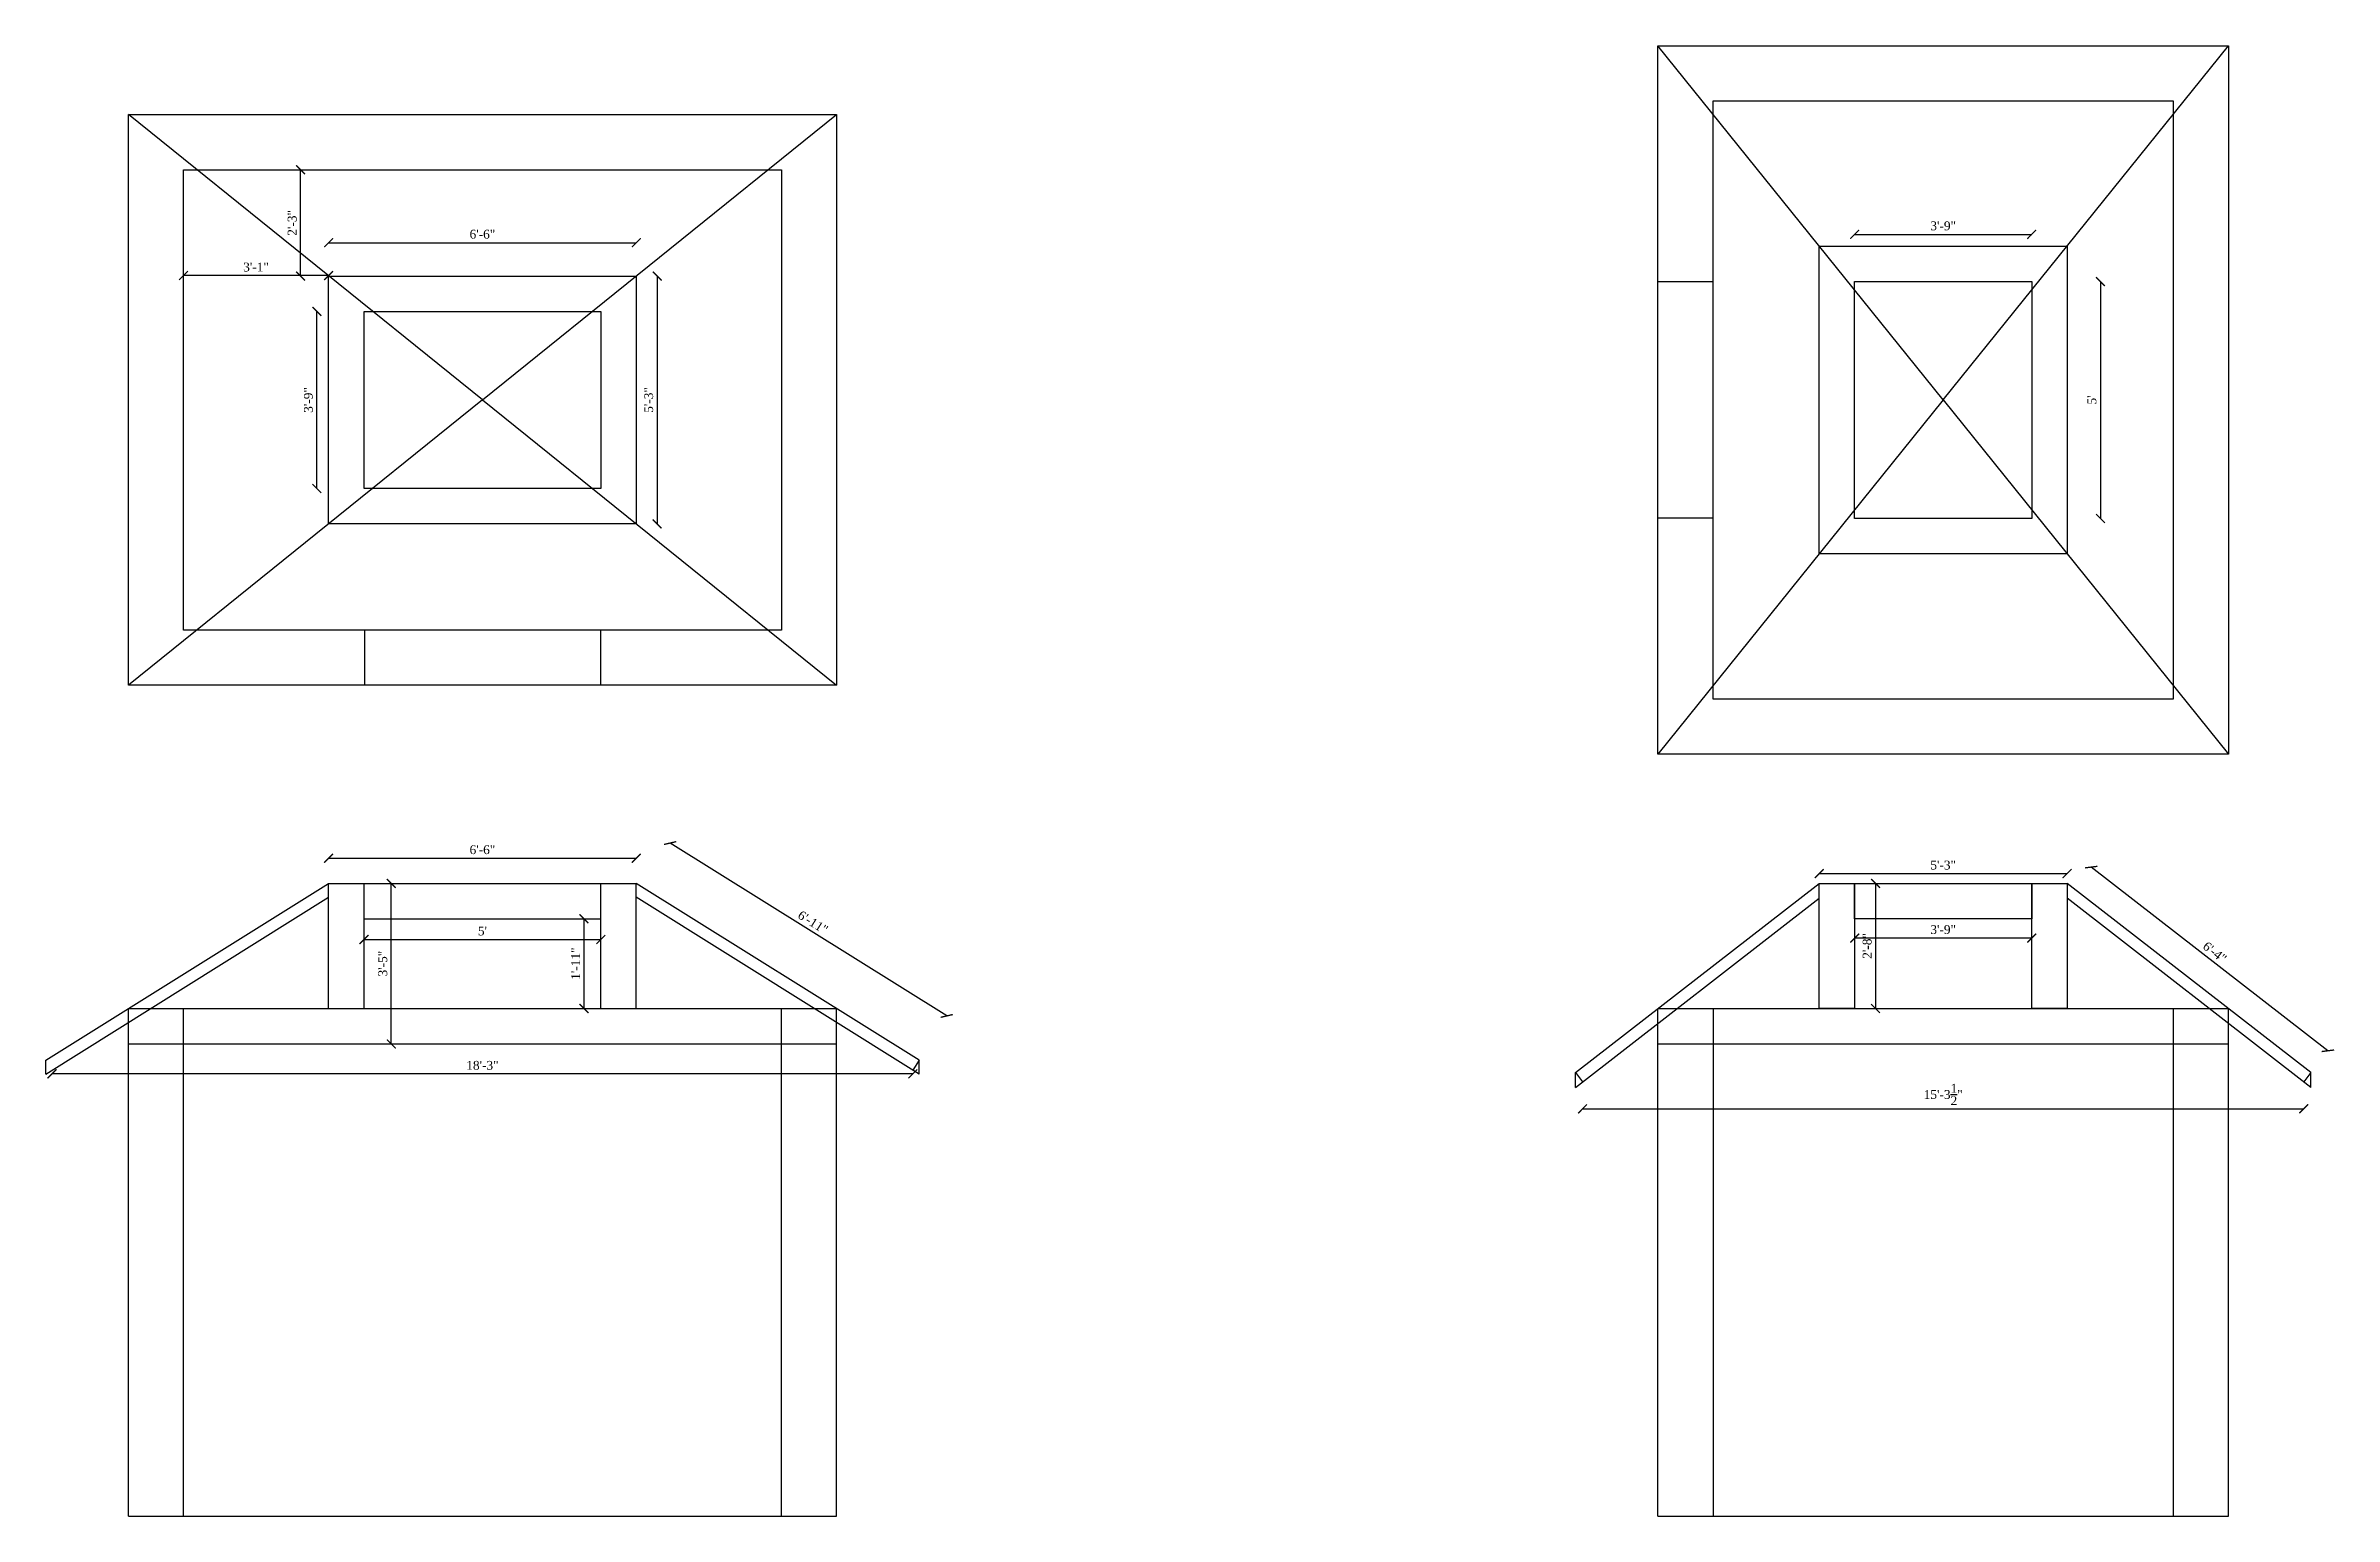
# Model space of a CAD drawing. Header units: inches. Extents: x 58262 to 68316, y -6134 to -3260.
# Drawn here: x 65824 to 66405, y -6133 to -5760 of the extents above; entities that cross this region are included whole.
import ezdxf

# ---------------------------------------------------------------- set-up
doc = ezdxf.new("R2010")
doc.units = ezdxf.units.IN
doc.header["$MEASUREMENT"] = 0
doc.layers.add('ELEVATION', color=6, linetype='Continuous', lineweight=30)
doc.styles.get("Standard").update_dxf_attribs({"font": 'times.ttf'})
doc.dimstyles.get("Standard").update_dxf_attribs({"dimtxt": 2.25, "dimasz": 2.25, "dimexe": 0.18, "dimexo": 0.0625, "dimgap": 1, "dimtad": 1, "dimdec": 1, "dimzin": 0, "dimdsep": 46, "dimlunit": 4, "dimtxsty": 'Standard', "dimblk": 'ARCHTICK', "dimcen": 0.09, "dimse1": 1, "dimse2": 1, "dimadec": 0, "dimazin": 0, "dimtfac": 1, "dimtdec": 1, "dimtofl": 0, "dimtmove": 0, "dimatfit": 3, "dimldrblk": 'ARCHTICK', "dimfxl": 1, "dimtolj": 1, "dimtzin": 0, "dimarcsym": 0})

msp = doc.modelspace()

# ---------------------------------------------------------------- blocks, each defined once
blk = doc.blocks.new('_ArchTick')
at = {"color": 0, "linetype": 'ByBlock', "const_width": 0.15}
blk.add_lwpolyline([(-0.5, -0.5), (0.5, 0.5)], dxfattribs=at)
blk = doc.blocks.new('*D960')
at = {"layer": 'Defpoints', "color": 0, "transparency": 16777216}
for p in [(65973.69, -5809.6), (65895.48, -5827.07), (65973.69, -5827.07)]:
    blk.add_point(p, dxfattribs=at)
at = {"layer": 'ELEVATION', "color": 0, "lineweight": -2, "transparency": 16777216}
blk.add_line((65895.48, -5809.6), (65973.69, -5809.6), dxfattribs=at)
at = {"layer": 'ELEVATION', "color": 0, "lineweight": -2, "transparency": 16777216, "xscale": 2.25, "yscale": 2.25, "zscale": 2.25, "rotation": 180}
blk.add_blockref('_ArchTick', (65895.48, -5809.6), dxfattribs=at)
at = {"layer": 'ELEVATION', "color": 0, "lineweight": -2, "transparency": 16777216, "xscale": 2.25, "yscale": 2.25, "zscale": 2.25}
blk.add_blockref('_ArchTick', (65973.69, -5809.6), dxfattribs=at)
at = {"layer": 'ELEVATION', "color": 0, "transparency": 16777216, "insert": (65934.58, -5807.46), "char_height": 2.25, "attachment_point": 5}
blk.add_mtext('\\A1;6\'-6"', dxfattribs=at)
blk = doc.blocks.new('*D962')
at = {"layer": 'Defpoints', "color": 0, "transparency": 16777216}
for p in [(65892.5, -5827.07), (65904.48, -5827.07), (65904.48, -5872.07)]:
    blk.add_point(p, dxfattribs=at)
at = {"layer": 'ELEVATION', "color": 0, "lineweight": -2, "transparency": 16777216}
blk.add_line((65892.5, -5872.07), (65892.5, -5827.07), dxfattribs=at)
at = {"layer": 'ELEVATION', "color": 0, "lineweight": -2, "transparency": 16777216, "xscale": 2.25, "yscale": 2.25, "zscale": 2.25}
for p, rotation in [((65892.5, -5827.07), 90), ((65892.5, -5872.07), 270)]:
    blk.add_blockref('_ArchTick', p, dxfattribs=dict(at, rotation=rotation))
at = {"layer": 'ELEVATION', "color": 0, "transparency": 16777216, "insert": (65890.36, -5849.57), "char_height": 2.25, "attachment_point": 5, "rotation": 90}
blk.add_mtext('\\A1;3\'-9"', dxfattribs=at)
blk = doc.blocks.new('*D969')
at = {"layer": 'Defpoints', "color": 0, "transparency": 16777216}
for p in [(65895.48, -5972.39), (65911.4, -5972.39), (65895.48, -6013.2)]:
    blk.add_point(p, dxfattribs=at)
at = {"layer": 'ELEVATION', "color": 0, "lineweight": -2, "transparency": 16777216}
blk.add_line((65911.4, -6013.2), (65911.4, -5972.39), dxfattribs=at)
at = {"layer": 'ELEVATION', "color": 0, "lineweight": -2, "transparency": 16777216, "xscale": 2.25, "yscale": 2.25, "zscale": 2.25}
for p, rotation in [((65911.4, -5972.39), 90), ((65911.4, -6013.2), 270)]:
    blk.add_blockref('_ArchTick', p, dxfattribs=dict(at, rotation=rotation))
at = {"layer": 'ELEVATION', "color": 0, "transparency": 16777216, "insert": (65909.26, -5992.79), "char_height": 2.25, "attachment_point": 5, "rotation": 90}
blk.add_mtext('\\A1;3\'-5"', dxfattribs=at)
blk = doc.blocks.new('*D963')
at = {"layer": 'Defpoints', "color": 0, "transparency": 16777216}
for p in [(65904.48, -5981.39), (65964.69, -5981.39), (65964.69, -5986.66)]:
    blk.add_point(p, dxfattribs=at)
at = {"layer": 'ELEVATION', "color": 0, "lineweight": -2, "transparency": 16777216}
blk.add_line((65904.48, -5986.66), (65964.69, -5986.66), dxfattribs=at)
at = {"layer": 'ELEVATION', "color": 0, "lineweight": -2, "transparency": 16777216, "xscale": 2.25, "yscale": 2.25, "zscale": 2.25, "rotation": 180}
blk.add_blockref('_ArchTick', (65904.48, -5986.66), dxfattribs=at)
at = {"layer": 'ELEVATION', "color": 0, "lineweight": -2, "transparency": 16777216, "xscale": 2.25, "yscale": 2.25, "zscale": 2.25}
blk.add_blockref('_ArchTick', (65964.69, -5986.66), dxfattribs=at)
at = {"layer": 'ELEVATION', "color": 0, "transparency": 16777216, "insert": (65934.58, -5984.51), "char_height": 2.25, "attachment_point": 5}
blk.add_mtext("\\A1;5'", dxfattribs=at)
blk = doc.blocks.new('*D966')
at = {"layer": 'Defpoints', "color": 0, "transparency": 16777216}
for p in [(65973.69, -5818.07), (65973.69, -5881.07), (65979, -5881.07)]:
    blk.add_point(p, dxfattribs=at)
at = {"layer": 'ELEVATION', "color": 0, "lineweight": -2, "transparency": 16777216}
blk.add_line((65979, -5818.07), (65979, -5881.07), dxfattribs=at)
at = {"layer": 'ELEVATION', "color": 0, "lineweight": -2, "transparency": 16777216, "xscale": 2.25, "yscale": 2.25, "zscale": 2.25}
for p, rotation in [((65979, -5818.07), 90), ((65979, -5881.07), 270)]:
    blk.add_blockref('_ArchTick', p, dxfattribs=dict(at, rotation=rotation))
at = {"layer": 'ELEVATION', "color": 0, "transparency": 16777216, "insert": (65976.85, -5849.57), "char_height": 2.25, "attachment_point": 5, "rotation": 90}
blk.add_mtext('\\A1;5\'-3"', dxfattribs=at)
blk = doc.blocks.new('*D967')
at = {"layer": 'Defpoints', "color": 0, "transparency": 16777216}
for p in [(65888.36, -5791.07), (65895.48, -5791.07), (65895.48, -5818.07)]:
    blk.add_point(p, dxfattribs=at)
at = {"layer": 'ELEVATION', "color": 0, "lineweight": -2, "transparency": 16777216}
blk.add_line((65888.36, -5818.07), (65888.36, -5791.07), dxfattribs=at)
at = {"layer": 'ELEVATION', "color": 0, "lineweight": -2, "transparency": 16777216, "xscale": 2.25, "yscale": 2.25, "zscale": 2.25}
for p, rotation in [((65888.36, -5791.07), 90), ((65888.36, -5818.07), 270)]:
    blk.add_blockref('_ArchTick', p, dxfattribs=dict(at, rotation=rotation))
at = {"layer": 'ELEVATION', "color": 0, "transparency": 16777216, "insert": (65886.22, -5804.57), "char_height": 2.25, "attachment_point": 5, "rotation": 90}
blk.add_mtext('\\A1;2\'-3"', dxfattribs=at)
blk = doc.blocks.new('*D968')
at = {"layer": 'Defpoints', "color": 0, "transparency": 16777216}
for p in [(65858.58, -5817.96), (65858.58, -5818.07), (65895.48, -5818.07)]:
    blk.add_point(p, dxfattribs=at)
at = {"layer": 'ELEVATION', "color": 0, "lineweight": -2, "transparency": 16777216}
blk.add_line((65895.48, -5817.96), (65858.58, -5817.96), dxfattribs=at)
at = {"layer": 'ELEVATION', "color": 0, "lineweight": -2, "transparency": 16777216, "xscale": 2.25, "yscale": 2.25, "zscale": 2.25, "rotation": 180}
blk.add_blockref('_ArchTick', (65858.58, -5817.96), dxfattribs=at)
at = {"layer": 'ELEVATION', "color": 0, "lineweight": -2, "transparency": 16777216, "xscale": 2.25, "yscale": 2.25, "zscale": 2.25}
blk.add_blockref('_ArchTick', (65895.48, -5817.96), dxfattribs=at)
at = {"layer": 'ELEVATION', "color": 0, "transparency": 16777216, "insert": (65877.03, -5815.81), "char_height": 2.25, "attachment_point": 5}
blk.add_mtext('\\A1;3\'-1"', dxfattribs=at)
blk = doc.blocks.new('*D972')
at = {"layer": 'Defpoints', "color": 0, "transparency": 16777216}
for p in [(65982.3, -5962.15), (65973.69, -5975.93), (66043.99, -6019.86)]:
    blk.add_point(p, dxfattribs=at)
at = {"layer": 'ELEVATION', "color": 0, "lineweight": -2, "transparency": 16777216}
blk.add_line((66052.6, -6006.08), (65982.3, -5962.15), dxfattribs=at)
at = {"layer": 'ELEVATION', "color": 0, "lineweight": -2, "transparency": 16777216, "xscale": 2.25, "yscale": 2.25, "zscale": 2.25}
for p, rotation in [((65982.3, -5962.15), 148.0000000000057), ((66052.6, -6006.08), 328.0000000000057)]:
    blk.add_blockref('_ArchTick', p, dxfattribs=dict(at, rotation=rotation))
at = {"layer": 'ELEVATION', "color": 0, "transparency": 16777216, "insert": (66018.59, -5982.3), "char_height": 2.25, "attachment_point": 5, "rotation": 328}
blk.add_mtext('\\A1;6\'-11"', dxfattribs=at)
blk = doc.blocks.new('*D970')
at = {"layer": 'Defpoints', "color": 0, "transparency": 16777216}
for p in [(65825.17, -6019.86), (66043.99, -6019.86), (65825.17, -6020.79)]:
    blk.add_point(p, dxfattribs=at)
at = {"layer": 'ELEVATION', "color": 0, "lineweight": -2, "transparency": 16777216}
blk.add_line((66043.99, -6020.79), (65825.17, -6020.79), dxfattribs=at)
at = {"layer": 'ELEVATION', "color": 0, "lineweight": -2, "transparency": 16777216, "xscale": 2.25, "yscale": 2.25, "zscale": 2.25, "rotation": 180}
blk.add_blockref('_ArchTick', (65825.17, -6020.79), dxfattribs=at)
at = {"layer": 'ELEVATION', "color": 0, "lineweight": -2, "transparency": 16777216, "xscale": 2.25, "yscale": 2.25, "zscale": 2.25}
blk.add_blockref('_ArchTick', (66043.99, -6020.79), dxfattribs=at)
at = {"layer": 'ELEVATION', "color": 0, "transparency": 16777216, "insert": (65934.58, -6018.65), "char_height": 2.25, "attachment_point": 5}
blk.add_mtext('\\A1;18\'-3"', dxfattribs=at)
blk = doc.blocks.new('*D971')
at = {"layer": 'Defpoints', "color": 0, "transparency": 16777216}
for p in [(65964.69, -5981.39), (65960.39, -6004.2), (65964.69, -6004.2)]:
    blk.add_point(p, dxfattribs=at)
at = {"layer": 'ELEVATION', "color": 0, "lineweight": -2, "transparency": 16777216}
blk.add_line((65960.39, -5981.39), (65960.39, -6004.2), dxfattribs=at)
at = {"layer": 'ELEVATION', "color": 0, "lineweight": -2, "transparency": 16777216, "xscale": 2.25, "yscale": 2.25, "zscale": 2.25}
for p, rotation in [((65960.39, -5981.39), 90), ((65960.39, -6004.2), 270)]:
    blk.add_blockref('_ArchTick', p, dxfattribs=dict(at, rotation=rotation))
at = {"layer": 'ELEVATION', "color": 0, "transparency": 16777216, "insert": (65958.27, -5992.79), "char_height": 2.25, "attachment_point": 5, "rotation": 90}
blk.add_mtext('\\A1;1\'-11"', dxfattribs=at)
blk = doc.blocks.new('*D977')
at = {"layer": 'Defpoints', "color": 0, "transparency": 16777216}
for p in [(65973.69, -5965.99), (65895.48, -5972.39), (65973.69, -5972.39)]:
    blk.add_point(p, dxfattribs=at)
at = {"layer": 'ELEVATION', "color": 0, "lineweight": -2, "transparency": 16777216}
blk.add_line((65895.48, -5965.99), (65973.69, -5965.99), dxfattribs=at)
at = {"layer": 'ELEVATION', "color": 0, "lineweight": -2, "transparency": 16777216, "xscale": 2.25, "yscale": 2.25, "zscale": 2.25, "rotation": 180}
blk.add_blockref('_ArchTick', (65895.48, -5965.99), dxfattribs=at)
at = {"layer": 'ELEVATION', "color": 0, "lineweight": -2, "transparency": 16777216, "xscale": 2.25, "yscale": 2.25, "zscale": 2.25}
blk.add_blockref('_ArchTick', (65973.69, -5965.99), dxfattribs=at)
at = {"layer": 'ELEVATION', "color": 0, "transparency": 16777216, "insert": (65934.58, -5963.85), "char_height": 2.25, "attachment_point": 5}
blk.add_mtext('\\A1;6\'-6"', dxfattribs=at)
blk = doc.blocks.new('*D964')
at = {"layer": 'Defpoints', "color": 0, "transparency": 16777216}
for p in [(66328.39, -5819.47), (66328.39, -5879.67), (66345.86, -5879.67)]:
    blk.add_point(p, dxfattribs=at)
at = {"layer": 'ELEVATION', "color": 0, "lineweight": -2, "transparency": 16777216}
blk.add_line((66345.86, -5819.47), (66345.86, -5879.67), dxfattribs=at)
at = {"layer": 'ELEVATION', "color": 0, "lineweight": -2, "transparency": 16777216, "xscale": 2.25, "yscale": 2.25, "zscale": 2.25}
for p, rotation in [((66345.86, -5819.47), 90), ((66345.86, -5879.67), 270)]:
    blk.add_blockref('_ArchTick', p, dxfattribs=dict(at, rotation=rotation))
at = {"layer": 'ELEVATION', "color": 0, "transparency": 16777216, "insert": (66343.71, -5849.57), "char_height": 2.25, "attachment_point": 5, "rotation": 90}
blk.add_mtext("\\A1;5'", dxfattribs=at)
blk = doc.blocks.new('*D965')
at = {"layer": 'Defpoints', "color": 0, "transparency": 16777216}
for p in [(66328.39, -5807.49), (66283.39, -5819.47), (66328.39, -5819.47)]:
    blk.add_point(p, dxfattribs=at)
at = {"layer": 'ELEVATION', "color": 0, "lineweight": -2, "transparency": 16777216}
blk.add_line((66283.39, -5807.49), (66328.39, -5807.49), dxfattribs=at)
at = {"layer": 'ELEVATION', "color": 0, "lineweight": -2, "transparency": 16777216, "xscale": 2.25, "yscale": 2.25, "zscale": 2.25, "rotation": 180}
blk.add_blockref('_ArchTick', (66283.39, -5807.49), dxfattribs=at)
at = {"layer": 'ELEVATION', "color": 0, "lineweight": -2, "transparency": 16777216, "xscale": 2.25, "yscale": 2.25, "zscale": 2.25}
blk.add_blockref('_ArchTick', (66328.39, -5807.49), dxfattribs=at)
at = {"layer": 'ELEVATION', "color": 0, "transparency": 16777216, "insert": (66305.89, -5805.34), "char_height": 2.25, "attachment_point": 5}
blk.add_mtext('\\A1;3\'-9"', dxfattribs=at)
blk = doc.blocks.new('*D973')
at = {"layer": 'Defpoints', "color": 0, "transparency": 16777216}
for p in [(66343.53, -5968.26), (66337.39, -5976.19), (66397.55, -6022.86)]:
    blk.add_point(p, dxfattribs=at)
at = {"layer": 'ELEVATION', "color": 0, "lineweight": -2, "transparency": 16777216}
blk.add_line((66403.7, -6014.93), (66343.53, -5968.26), dxfattribs=at)
at = {"layer": 'ELEVATION', "color": 0, "lineweight": -2, "transparency": 16777216, "xscale": 2.25, "yscale": 2.25, "zscale": 2.25}
for p, rotation in [((66343.53, -5968.26), 142.199271178897), ((66403.7, -6014.93), 322.199271178897)]:
    blk.add_blockref('_ArchTick', p, dxfattribs=dict(at, rotation=rotation))
at = {"layer": 'ELEVATION', "color": 0, "transparency": 16777216, "insert": (66374.93, -5989.9), "char_height": 2.25, "attachment_point": 5, "rotation": 322.19927}
blk.add_mtext('\\A1;6\'-4"', dxfattribs=at)
blk = doc.blocks.new('*D974')
at = {"layer": 'Defpoints', "color": 0, "transparency": 16777216}
for p in [(66283.39, -5981.39), (66328.39, -5981.39), (66283.39, -5986.3)]:
    blk.add_point(p, dxfattribs=at)
at = {"layer": 'ELEVATION', "color": 0, "lineweight": -2, "transparency": 16777216}
blk.add_line((66328.39, -5986.3), (66283.39, -5986.3), dxfattribs=at)
at = {"layer": 'ELEVATION', "color": 0, "lineweight": -2, "transparency": 16777216, "xscale": 2.25, "yscale": 2.25, "zscale": 2.25, "rotation": 180}
blk.add_blockref('_ArchTick', (66283.39, -5986.3), dxfattribs=at)
at = {"layer": 'ELEVATION', "color": 0, "lineweight": -2, "transparency": 16777216, "xscale": 2.25, "yscale": 2.25, "zscale": 2.25}
blk.add_blockref('_ArchTick', (66328.39, -5986.3), dxfattribs=at)
at = {"layer": 'ELEVATION', "color": 0, "transparency": 16777216, "insert": (66305.89, -5984.15), "char_height": 2.25, "attachment_point": 5}
blk.add_mtext('\\A1;3\'-9"', dxfattribs=at)
blk = doc.blocks.new('*D975')
at = {"layer": 'Defpoints', "color": 0, "transparency": 16777216}
for p in [(66283.39, -5972.39), (66283.39, -6004.2), (66288.71, -6004.2)]:
    blk.add_point(p, dxfattribs=at)
at = {"layer": 'ELEVATION', "color": 0, "lineweight": -2, "transparency": 16777216}
blk.add_line((66288.71, -5972.39), (66288.71, -6004.2), dxfattribs=at)
at = {"layer": 'ELEVATION', "color": 0, "lineweight": -2, "transparency": 16777216, "xscale": 2.25, "yscale": 2.25, "zscale": 2.25}
for p, rotation in [((66288.71, -5972.39), 90), ((66288.71, -6004.2), 270)]:
    blk.add_blockref('_ArchTick', p, dxfattribs=dict(at, rotation=rotation))
at = {"layer": 'ELEVATION', "color": 0, "transparency": 16777216, "insert": (66286.57, -5988.29), "char_height": 2.25, "attachment_point": 5, "rotation": 90}
blk.add_mtext('\\A1;2\'-8"', dxfattribs=at)
blk = doc.blocks.new('*D976')
at = {"layer": 'Defpoints', "color": 0, "transparency": 16777216}
for p in [(66214.23, -6022.86), (66397.55, -6022.86), (66397.55, -6029.68)]:
    blk.add_point(p, dxfattribs=at)
at = {"layer": 'ELEVATION', "color": 0, "lineweight": -2, "transparency": 16777216}
blk.add_line((66214.23, -6029.68), (66397.55, -6029.68), dxfattribs=at)
at = {"layer": 'ELEVATION', "color": 0, "lineweight": -2, "transparency": 16777216, "xscale": 2.25, "yscale": 2.25, "zscale": 2.25, "rotation": 180}
blk.add_blockref('_ArchTick', (66214.23, -6029.68), dxfattribs=at)
at = {"layer": 'ELEVATION', "color": 0, "lineweight": -2, "transparency": 16777216, "xscale": 2.25, "yscale": 2.25, "zscale": 2.25}
blk.add_blockref('_ArchTick', (66397.55, -6029.68), dxfattribs=at)
at = {"layer": 'ELEVATION', "color": 0, "transparency": 16777216, "insert": (66305.89, -6026.04), "char_height": 2.25, "attachment_point": 5}
blk.add_mtext('\\A1;15\'-3{\\H1x;\\S1/2;}"', dxfattribs=at)
blk = doc.blocks.new('*D961')
at = {"layer": 'Defpoints', "color": 0, "transparency": 16777216}
for p in [(66274.39, -5972.39), (66337.39, -5969.91), (66337.39, -5972.39)]:
    blk.add_point(p, dxfattribs=at)
at = {"layer": 'ELEVATION', "color": 0, "lineweight": -2, "transparency": 16777216}
blk.add_line((66274.39, -5969.91), (66337.39, -5969.91), dxfattribs=at)
at = {"layer": 'ELEVATION', "color": 0, "lineweight": -2, "transparency": 16777216, "xscale": 2.25, "yscale": 2.25, "zscale": 2.25, "rotation": 180}
blk.add_blockref('_ArchTick', (66274.39, -5969.91), dxfattribs=at)
at = {"layer": 'ELEVATION', "color": 0, "lineweight": -2, "transparency": 16777216, "xscale": 2.25, "yscale": 2.25, "zscale": 2.25}
blk.add_blockref('_ArchTick', (66337.39, -5969.91), dxfattribs=at)
at = {"layer": 'ELEVATION', "color": 0, "transparency": 16777216, "insert": (66305.89, -5967.76), "char_height": 2.25, "attachment_point": 5}
blk.add_mtext('\\A1;5\'-3"', dxfattribs=at)

# ---------------------------------------------------------------- dimensions: what is measured, and where the dimension line sits
at = {"layer": 'ELEVATION'}
for base, p1, p2, angle, picture, middle in [((65888.36, -5791.07), (65895.48, -5818.07), (65895.48, -5791.07), 90, '*D967', (65886.22, -5804.57)), ((65979, -5881.07), (65973.69, -5818.07), (65973.69, -5881.07), 90, '*D966', (65976.85, -5849.57)), ((66345.86, -5879.67), (66328.39, -5819.47), (66328.39, -5879.67), 270, '*D964', (66343.71, -5849.57)), ((65892.5, -5827.07), (65904.48, -5872.07), (65904.48, -5827.07), 90, '*D962', (65890.36, -5849.57)), ((65911.4, -5972.39), (65895.48, -6013.2), (65895.48, -5972.39), 90, '*D969', (65909.26, -5992.79)), ((66288.71, -6004.2), (66283.39, -5972.39), (66283.39, -6004.2), 90, '*D975', (66286.57, -5988.29)), ((65960.39, -6004.2), (65964.69, -5981.39), (65964.69, -6004.2), 90, '*D971', (65958.27, -5992.79))]:
    dim = msp.add_linear_dim(base=base, p1=p1, p2=p2, angle=angle, dimstyle='Standard', dxfattribs=at)
    dim.commit()
    dim.dimension.update_dxf_attribs({"geometry": picture, "text_midpoint": middle})
for base, p1, p2, picture, middle in [((66328.39, -5807.49), (66283.39, -5819.47), (66328.39, -5819.47), '*D965', (66305.89, -5805.34)), ((65973.69, -5809.6), (65895.48, -5827.07), (65973.69, -5827.07), '*D960', (65934.58, -5807.46)), ((65858.58, -5817.96), (65895.48, -5818.07), (65858.58, -5818.07), '*D968', (65877.03, -5815.81)), ((65973.69, -5965.99), (65895.48, -5972.39), (65973.69, -5972.39), '*D977', (65934.58, -5963.85)), ((66337.39, -5969.91), (66274.39, -5972.39), (66337.39, -5972.39), '*D961', (66305.89, -5967.76)), ((65964.69, -5986.66), (65904.48, -5981.39), (65964.69, -5981.39), '*D963', (65934.58, -5984.51)), ((66283.39, -5986.3), (66328.39, -5981.39), (66283.39, -5981.39), '*D974', (66305.89, -5984.15)), ((65825.17, -6020.79), (66043.99, -6019.86), (65825.17, -6019.86), '*D970', (65934.58, -6018.65)), ((66397.55, -6029.68), (66214.23, -6022.86), (66397.55, -6022.86), '*D976', (66305.89, -6026.04))]:
    dim = msp.add_linear_dim(base=base, p1=p1, p2=p2, dimstyle='Standard', dxfattribs=at)
    dim.commit()
    dim.dimension.update_dxf_attribs({"geometry": picture, "text_midpoint": middle})
for p1, p2, distance, picture, middle in [((66043.99, -6019.86), (65973.69, -5975.93), -16.25, '*D972', (66018.59, -5982.3)), ((66397.55, -6022.86), (66337.39, -5976.19), -10.03, '*D973', (66374.93, -5989.9))]:
    dim = msp.add_aligned_dim(p1=p1, p2=p2, distance=distance, dimstyle='Standard', dxfattribs=at)
    dim.commit()
    dim.dimension.update_dxf_attribs({"geometry": picture, "text_midpoint": middle})

# ---------------------------------------------------------------- linework, layer by layer
at = {"layer": 'ELEVATION'}
for p, q in [((66305.89, -5849.57), (66233.39, -5759.57)), ((66305.89, -5849.57), (66378.39, -5759.57)), ((65934.58, -5849.57), (65844.58, -5777.07)), ((65934.58, -5849.57), (66024.58, -5777.07)), ((66274.39, -5888.67), (66274.39, -5810.47)), ((66274.39, -5810.47), (66337.39, -5810.47)), ((66337.39, -5810.47), (66337.39, -5888.67)), ((65895.48, -5881.07), (65895.48, -5818.07)), ((65895.48, -5818.07), (65973.69, -5818.07)), ((65973.69, -5818.07), (65973.69, -5881.07)), ((66247.39, -5819.57), (66233.39, -5819.57)), ((66283.39, -5879.67), (66283.39, -5819.47)), ((66283.39, -5819.47), (66328.39, -5819.47)), ((66328.39, -5819.47), (66328.39, -5879.67)), ((65904.48, -5872.07), (65904.48, -5827.07)), ((65904.48, -5827.07), (65964.69, -5827.07)), ((65964.69, -5827.07), (65964.69, -5872.07)), ((65934.58, -5849.57), (65844.58, -5922.07)), ((65934.58, -5849.57), (66024.58, -5922.07)), ((66305.89, -5849.57), (66233.39, -5939.57)), ((66305.89, -5849.57), (66378.39, -5939.57)), ((65964.69, -5872.07), (65904.48, -5872.07)), ((65973.69, -5881.07), (65895.48, -5881.07)), ((66247.39, -5879.57), (66233.39, -5879.57)), ((66328.39, -5879.67), (66283.39, -5879.67)), ((66337.39, -5888.67), (66274.39, -5888.67)), ((65904.58, -5908.07), (65904.58, -5922.07)), ((65964.58, -5908.07), (65964.58, -5922.07)), ((65823.58, -6017.32), (65895.48, -5972.39)), ((65895.48, -6004.2), (65895.48, -5972.39)), ((65895.48, -5972.39), (65904.48, -5972.39)), ((65904.48, -6004.2), (65904.48, -5972.39)), ((65904.48, -5972.39), (65964.69, -5972.39)), ((65964.69, -6004.2), (65964.69, -5972.39)), ((65964.69, -5972.39), (65973.69, -5972.39)), ((65973.69, -6004.2), (65973.69, -5972.39)), ((66045.58, -6017.32), (65973.69, -5972.39)), ((66212.39, -6020.49), (66274.39, -5972.39)), ((66399.39, -6020.49), (66337.39, -5972.39)), ((65823.58, -6020.86), (65895.48, -5975.93)), ((66045.58, -6020.86), (65973.69, -5975.93)), ((66212.39, -6024.28), (66274.39, -5976.19)), ((66399.39, -6024.28), (66337.39, -5976.19)), ((65904.48, -5981.39), (65964.69, -5981.39)), ((65844.58, -6004.2), (66024.58, -6004.2)), ((65844.58, -6133.2), (65844.58, -6004.2)), ((65858.58, -6133.2), (65858.58, -6004.2)), ((66010.58, -6133.2), (66010.58, -6004.2)), ((66024.58, -6133.2), (66024.58, -6004.2)), ((66233.39, -6133.2), (66233.39, -6004.2)), ((66233.39, -6004.2), (66378.39, -6004.2)), ((66247.39, -6004.2), (66247.39, -6133.2)), ((66364.39, -6004.2), (66364.39, -6133.2)), ((66378.39, -6133.2), (66378.39, -6004.2)), ((65844.58, -6013.2), (66024.58, -6013.2)), ((66233.39, -6013.2), (66378.39, -6013.2)), ((65823.58, -6020.86), (65823.58, -6017.32)), ((66045.58, -6017.32), (66043.99, -6019.86)), ((66045.58, -6020.86), (66045.58, -6017.32)), ((66212.39, -6024.28), (66212.39, -6020.49)), ((66212.39, -6020.49), (66214.23, -6022.86)), ((66399.39, -6020.49), (66397.55, -6022.86)), ((66399.39, -6024.28), (66399.39, -6020.49)), ((65844.58, -6133.2), (66024.58, -6133.2)), ((66233.39, -6133.2), (66378.39, -6133.2))]:
    msp.add_line(p, q, dxfattribs=at)
for points in [[(66233.39, -5939.57), (66233.39, -5759.57), (66378.39, -5759.57), (66378.39, -5939.57)], [(66247.39, -5925.57), (66247.39, -5773.57), (66364.39, -5773.57), (66364.39, -5925.57)], [(66024.58, -5922.07), (65844.58, -5922.07), (65844.58, -5777.07), (66024.58, -5777.07)], [(66010.58, -5908.07), (65858.58, -5908.07), (65858.58, -5791.07), (66010.58, -5791.07)], [(66274.39, -5972.39), (66283.39, -5972.39), (66283.39, -6004.2), (66274.39, -6004.2)], [(66283.39, -5972.39), (66328.39, -5972.39), (66328.39, -5981.39), (66283.39, -5981.39)], [(66328.39, -5972.39), (66337.39, -5972.39), (66337.39, -6004.2), (66328.39, -6004.2)]]:
    msp.add_lwpolyline(points, close=True, dxfattribs=at)

msp.set_redraw_order([(e.dxf.handle, doc.entitydb.next_handle()) for e in msp.query("TEXT MTEXT ATTDEF DIMENSION ARC_DIMENSION")])  # texts and dimensions are drawn at this point

doc.saveas('drawing.dxf')
